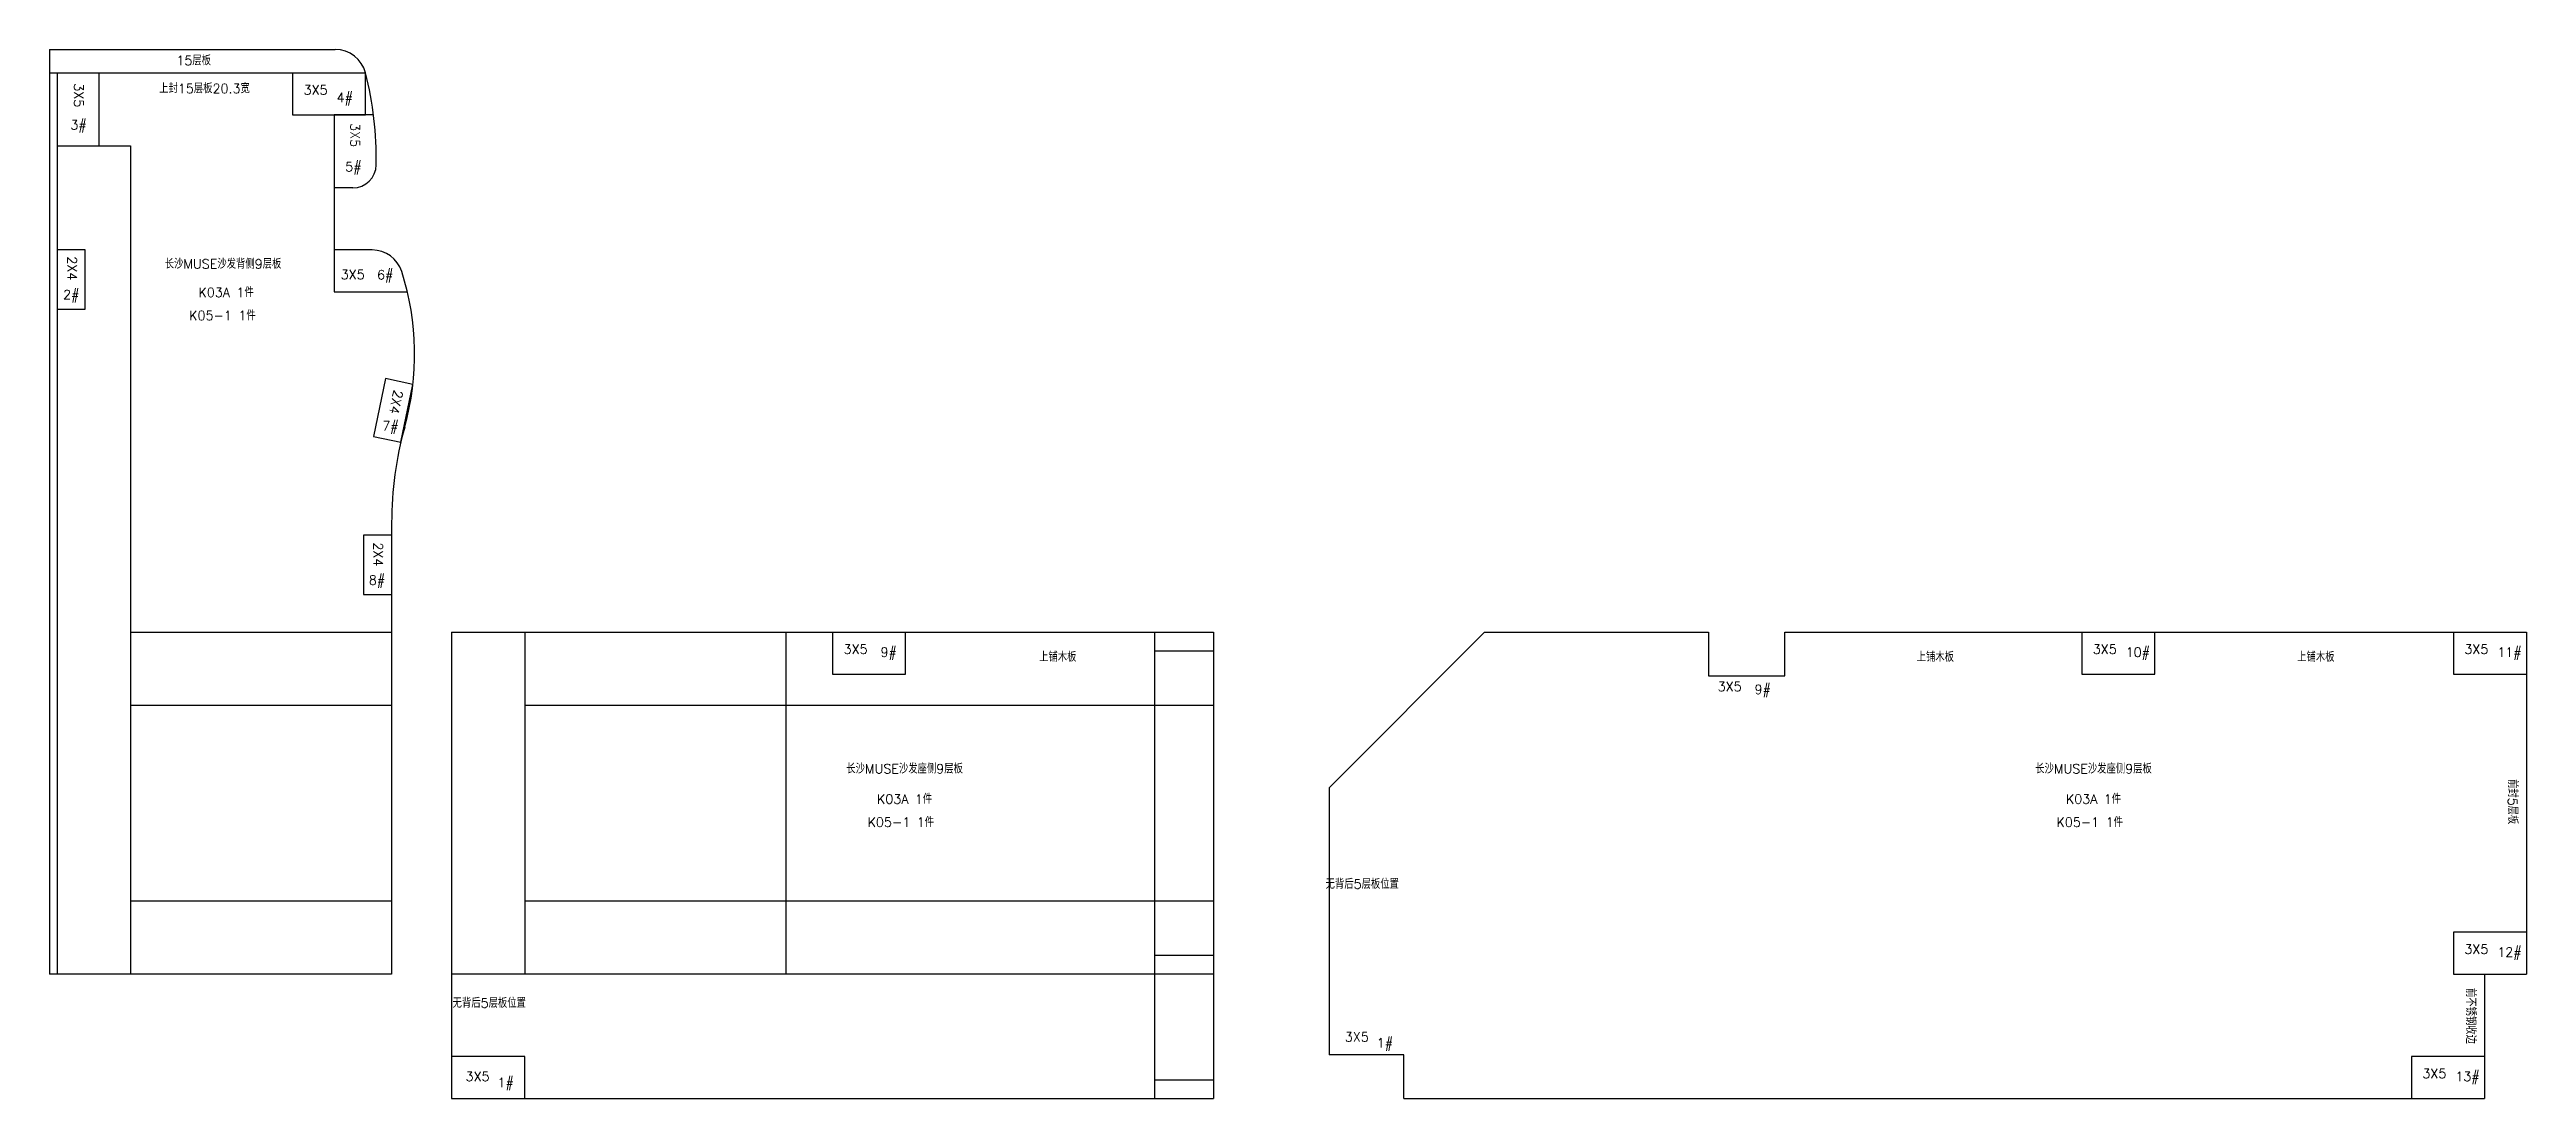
# Model space of a CAD drawing. Header units: millimetres. Extents: x 1211946 to 1266258, y -418433 to -400124.
# Drawn here: x 1243099 to 1244691, y -404479 to -403804 of the extents above; entities that cross this region are included whole.
import ezdxf

# ---------------------------------------------------------------- set-up
doc = ezdxf.new("R2010")
doc.units = ezdxf.units.MM
doc.header["$LTSCALE"] = 5
doc.layers.add('缝头内线', color=1, linetype='Continuous')
doc.styles.add('SIMPLEX', font='simplex.shx', dxfattribs={"bigfont": 'gbcbig.shx'})

msp = doc.modelspace()

# ---------------------------------------------------------------- texts
at = {"color": 1, "char_height": 6, "attachment_point": 5, "style": 'SIMPLEX'}
for s, insert in [('15层板', (1243191.22, -403811.51)), ('上封15层板20.3宽', (1243198.18, -403829.51)), ('3X5', (1243269.67, -403830.41)), ('4#', (1243288.4, -403836.34)), ('3#', (1243117.18, -403853.85)), ('5#', (1243293.95, -403880.8)), ('长沙MUSE沙发背侧9层板', (1243210.11, -403942.4)), ('3X5', (1243293.48, -403949.17)), ('6#', (1243314.41, -403950.31)), ('2#', (1243112.54, -403963.12)), ('K03A 1件', (1243212.09, -403960.65)), ('K05-1 1件', (1243209.67, -403975.53)), ('8#', (1243309.16, -404146.74)), ('3X5', (1243616.9, -404190.27)), ('9#', (1243638.18, -404193.14)), ('3X5', (1244420.25, -404190.27)), ('10#', (1244441.53, -404193.14)), ('3X5', (1244659.25, -404190.27)), ('11#', (1244680.53, -404193.14)), ('上铺木板', (1243746.94, -404195.3)), ('上铺木板', (1244311.29, -404195.3)), ('上铺木板', (1244556.04, -404195.3)), ('3X5', (1244179.02, -404214.23)), ('9#', (1244200.29, -404217.1)), ('长沙MUSE沙发座侧9层板', (1243648.43, -404267.25)), ('长沙MUSE沙发座侧9层板', (1244413.04, -404267.25)), ('K03A 1件', (1243648.39, -404286.72)), ('K03A 1件', (1244413, -404286.72)), ('K05-1 1件', (1243645.97, -404301.6)), ('K05-1 1件', (1244410.58, -404301.6)), ('无背后5层板位置', (1243942.76, -404341.47)), ('3X5', (1244659.25, -404383.27)), ('12#', (1244680.53, -404386.14)), ('无背后5层板位置', (1243381.33, -404418.03)), ('3X5', (1243939.27, -404439.76)), ('1#', (1243957.36, -404444.6)), ('3X5', (1244632.25, -404463.27)), ('13#', (1244653.53, -404466.14)), ('3X5', (1243373.81, -404465.14)), ('1#', (1243391.91, -404469.98))]:
    msp.add_mtext(s, dxfattribs=dict(at, insert=insert))
for s, insert, rotation in [('3X5', (1243117.27, -403833.84), 270), ('3X5', (1243294.99, -403859.48), 270), ('2X4', (1243113.1, -403945.18), 270), ('2X4', (1243321.42, -404031.28), 258.17512), ('7#', (1243317.75, -404047.64), 357.47789), ('2X4', (1243309.84, -404129.26), 270), ('前封5层板', (1244682.52, -404288.38), 270), ('前不锈钢收边', (1244655.54, -404426.27), 270)]:
    msp.add_mtext(s, dxfattribs=dict(at, insert=insert, rotation=rotation))

# ---------------------------------------------------------------- linework, layer by layer
for p, q in [((1243098.53, -403804.37), (1243098.53, -404399.37)), ((1243098.53, -403804.37), (1243282.32, -403804.37)), ((1243293.63, -403893.37), (1243281.67, -403893.37)), ((1243281.67, -403893.37), (1243281.67, -403933.37)), ((1243305.99, -403933.37), (1243281.67, -403933.37)), ((1243318.53, -404108.96), (1243318.53, -404399.37)), ((1243357.11, -404179.37), (1243357.11, -404479.37)), ((1243357.11, -404179.37), (1243847.11, -404179.37)), ((1243847.11, -404179.37), (1243847.11, -404479.37)), ((1244021.46, -404179.37), (1243921.46, -404279.37)), ((1244021.46, -404179.37), (1244165.46, -404179.37)), ((1244214.46, -404179.37), (1244691.46, -404179.37)), ((1244691.46, -404179.37), (1244691.46, -404399.37)), ((1243921.46, -404279.37), (1243921.46, -404451.37)), ((1243318.53, -404399.37), (1243098.53, -404399.37)), ((1244664.46, -404399.37), (1244691.46, -404399.37)), ((1244664.46, -404399.37), (1244664.46, -404479.37)), ((1243357.11, -404479.37), (1243847.11, -404479.37)), ((1243969.46, -404479.37), (1244664.46, -404479.37))]:
    msp.add_line(p, q)
for points in [[(1244165.46, -404179.37), (1244165.46, -404207.37), (1244214.46, -404207.37), (1244214.46, -404179.37)], [(1243969.46, -404479.37), (1243969.46, -404451.37), (1243921.46, -404451.37)]]:
    msp.add_lwpolyline(points)
for centre, radius, start, end in [((1243282.32, -403824.37), 20, 14.47573, 90), ((1243088.67, -403874.36), 220, 358.88028, 14.47589), ((1243293.63, -403878.37), 15, 270, 358.88028), ((1243305.99, -403953.37), 20, 17.69602, 90), ((1243158.33, -404000.48), 175, 344.46426, 17.69602), ((1243548.53, -404108.96), 230, 164.46426, 180)]:
    msp.add_arc(centre, radius, start, end)
at = {"layer": '缝头内线', "color": 1}
for p, q in [((1243098.53, -403819.37), (1243301.68, -403819.37)), ((1243103.53, -403819.37), (1243103.53, -404399.37)), ((1243130.53, -403866.37), (1243130.53, -403819.37)), ((1243103.53, -403866.37), (1243150.53, -403866.37)), ((1243150.53, -403866.37), (1243150.53, -404399.37)), ((1243150.53, -404179.37), (1243318.53, -404179.37)), ((1243404.11, -404179.37), (1243404.11, -404399.37)), ((1243572.11, -404179.37), (1243572.11, -404399.37)), ((1243809.11, -404179.37), (1243809.11, -404479.37)), ((1243809.11, -404191.37), (1243847.11, -404191.37)), ((1243150.53, -404226.37), (1243318.53, -404226.37)), ((1243404.11, -404226.37), (1243847.11, -404226.37)), ((1243318.53, -404352.37), (1243150.53, -404352.37)), ((1243847.11, -404352.37), (1243404.11, -404352.37)), ((1243847.11, -404387.37), (1243809.11, -404387.37)), ((1243847.11, -404399.37), (1243357.11, -404399.37)), ((1243809.11, -404467.37), (1243847.11, -404467.37))]:
    msp.add_line(p, q, dxfattribs=at)
for points in [[(1243254.68, -403819.37), (1243254.68, -403846.37), (1243301.68, -403846.37), (1243301.68, -403819.37)], [(1243306.88, -403846.37), (1243281.67, -403846.37), (1243281.67, -403893.37)], [(1243103.53, -403971.37), (1243121.53, -403971.37), (1243121.53, -403933.37), (1243103.53, -403933.37)], [(1243281.67, -403933.37), (1243281.67, -403960.37), (1243328.67, -403960.37)], [(1243318.53, -404116.96), (1243300.53, -404116.96), (1243300.53, -404154.96), (1243318.53, -404154.96)], [(1243602.11, -404179.37), (1243602.11, -404206.37), (1243649.11, -404206.37), (1243649.11, -404179.37)], [(1244405.46, -404179.37), (1244405.46, -404206.37), (1244452.46, -404206.37), (1244452.46, -404179.37)], [(1244644.46, -404179.37), (1244644.46, -404206.37), (1244691.46, -404206.37)], [(1244691.46, -404372.37), (1244644.46, -404372.37), (1244644.46, -404399.37), (1244664.46, -404399.37)], [(1243404.11, -404479.37), (1243404.11, -404452.37), (1243357.11, -404452.37)], [(1244664.46, -404452.37), (1244617.46, -404452.37), (1244617.46, -404479.37)]]:
    msp.add_lwpolyline(points, dxfattribs=at)
msp.add_lwpolyline([(1243306.85, -404053.36), (1243324.46, -404057.05), (1243332.25, -404019.85), (1243314.63, -404016.16)], close=True, dxfattribs=at)

msp.set_redraw_order([(e.dxf.handle, doc.entitydb.next_handle()) for e in msp.query("TEXT MTEXT ATTDEF DIMENSION ARC_DIMENSION")])  # texts and dimensions are drawn at this point

doc.saveas('drawing.dxf')
